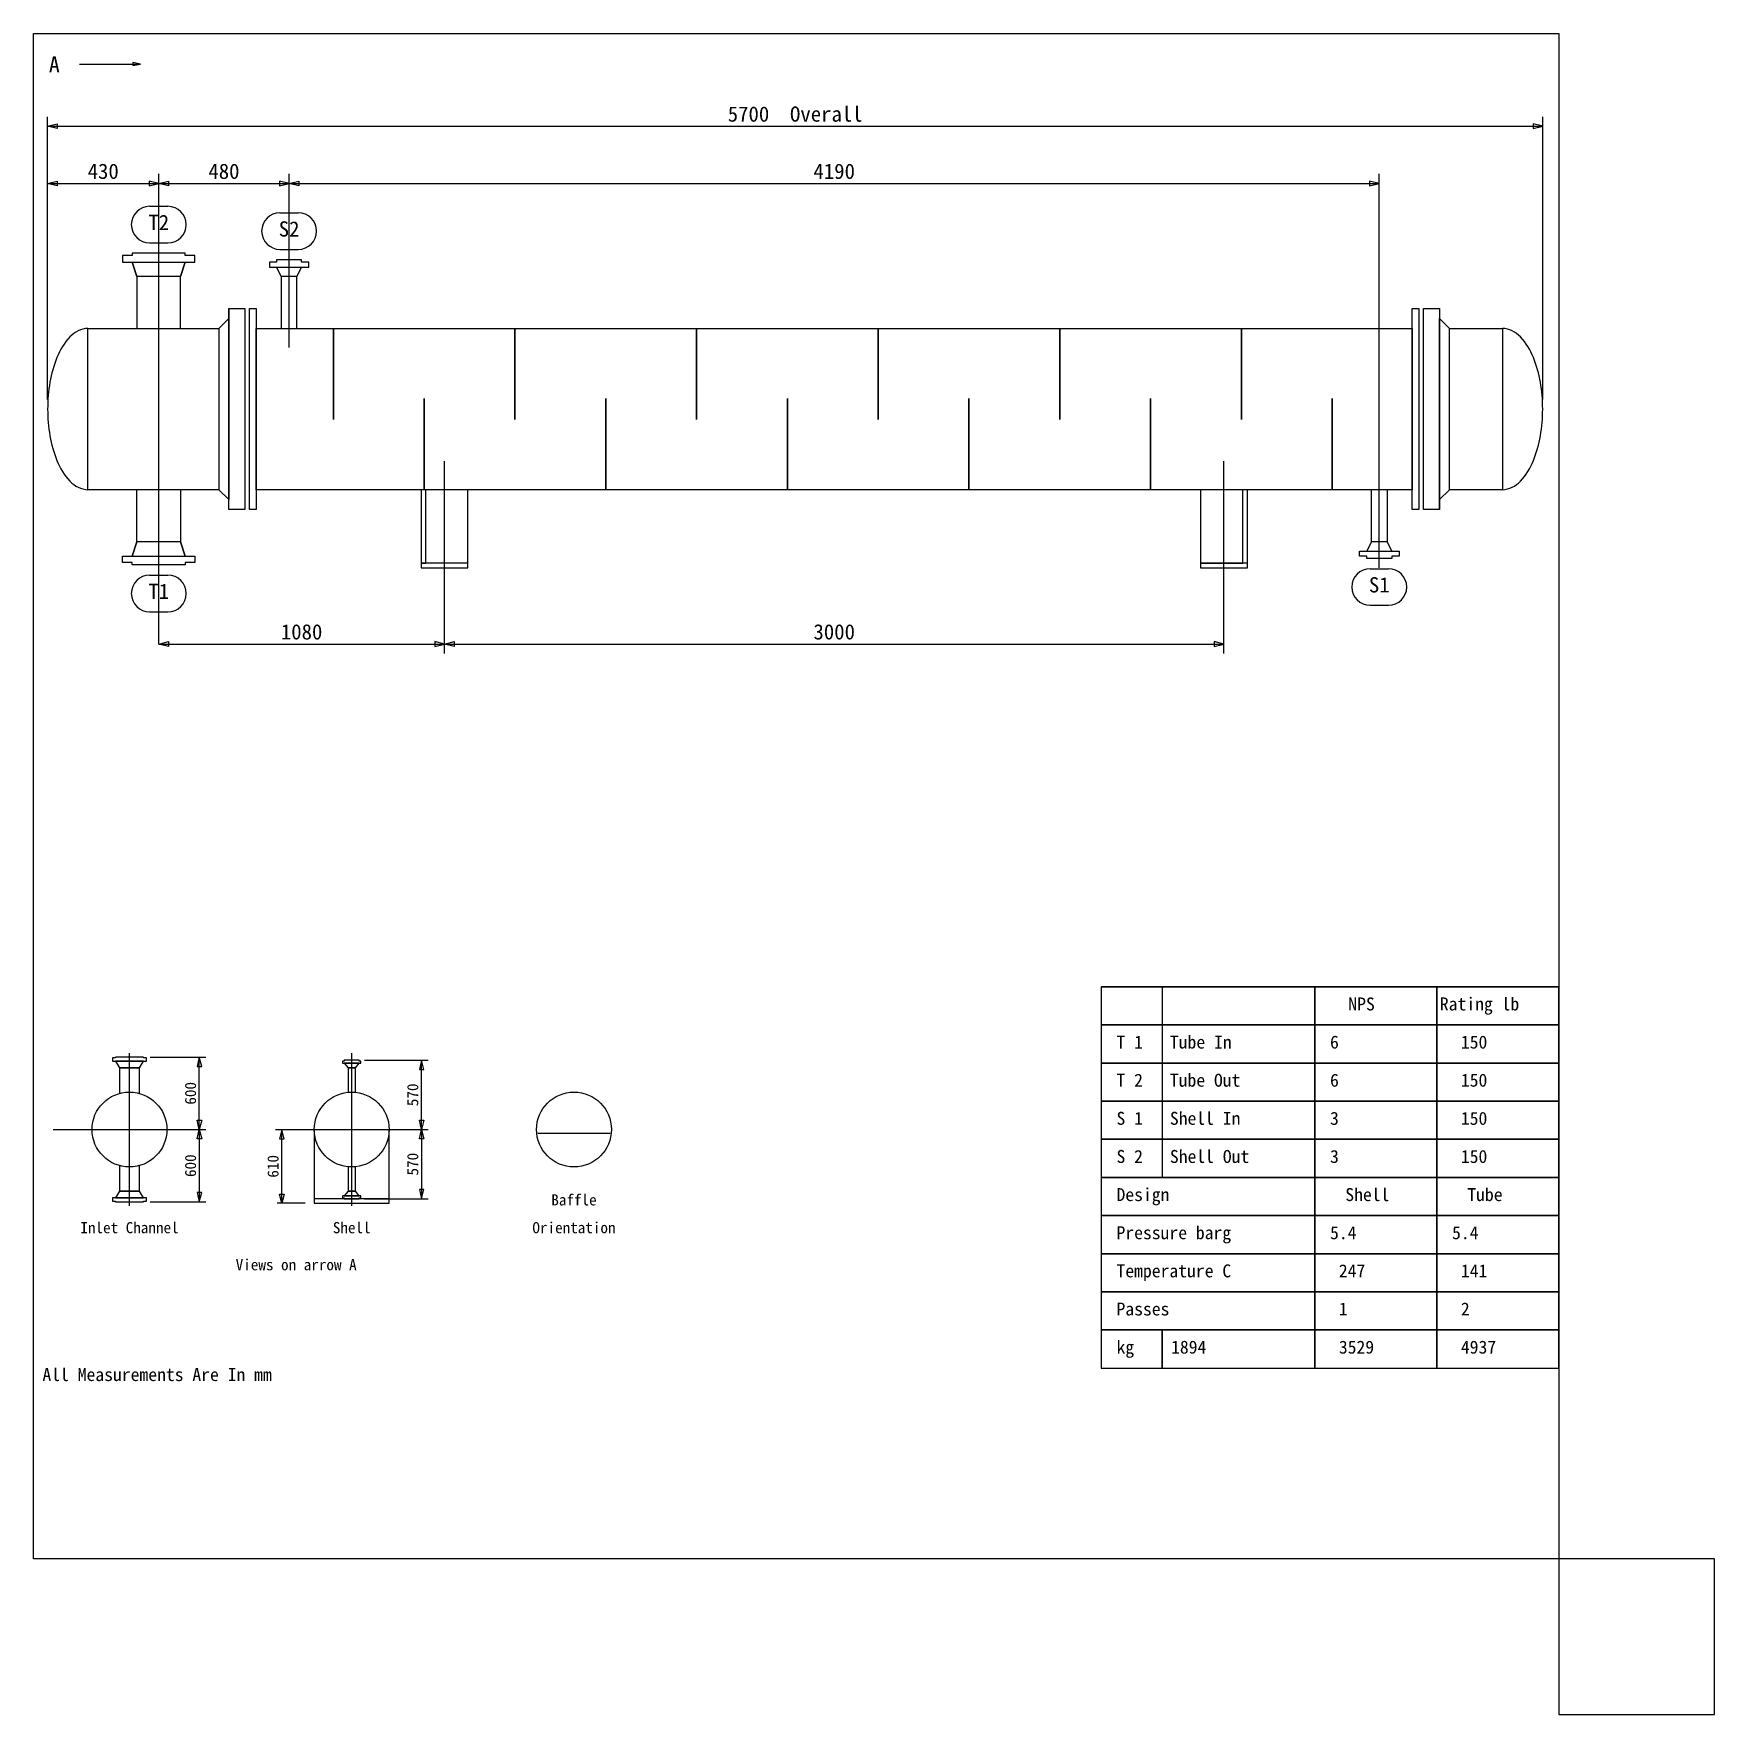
# Model space of a CAD drawing. Header units: millimetres. Extents: x -3006 to 2296, y -71 to 9552.
# Drawn here: x 235 to 1316, y 1990 to 3070 of the extents above; entities that cross this region are included whole.
import ezdxf
from ezdxf.enums import TextEntityAlignment as Align

# ---------------------------------------------------------------- set-up
doc = ezdxf.new("R2010")
doc.units = ezdxf.units.MM
for name, color, linetype in [('1', 7, 'Continuous'), ('11', 7, 'Continuous'), ('12', 7, 'Continuous'), ('2', 7, 'Continuous'), ('7', 7, 'Continuous'), ('8', 7, 'Continuous')]:
    doc.layers.add(name, color=color, linetype=linetype)

msp = doc.modelspace()

# ---------------------------------------------------------------- texts
at = {"layer": '1'}
msp.add_text('A', height=10.294, dxfattribs=at).set_placement((244.977, 3055.317), align=Align.TOP_LEFT)
for s, height, p in [('5700  Overall', 9.80392, (724.701, 3010.433)), ('430', 9.8039, (279.912, 2973.656)), ('480', 9.8039, (357.513, 2973.656)), ('4190', 9.8039, (749.787, 2973.656)), ('T2', 9.8039, (315.618, 2940.747)), ('S2', 9.8039, (399.408, 2936.566)), ('T1', 9.8039, (315.618, 2703.622)), ('S1', 9.8039, (1100.166, 2707.803)), ('1080', 9.8039, (407.436, 2677.598)), ('3000', 9.8039, (749.787, 2677.598))]:
    msp.add_text(s, height=height, dxfattribs=at).set_placement(p, align=Align.BOTTOM_CENTER)
for s, p in [('600', (341.7, 2388.794)), ('570', (484.557, 2387.823)), ('600', (341.7, 2342.288)), ('610', (394.754, 2341.861)), ('570', (484.557, 2343.258))]:
    msp.add_text(s, height=7.1429, rotation=90, dxfattribs=at).set_placement(p, align=Align.BOTTOM_CENTER)
for s, height, p in [('Baffle', 7.1429, (582.512, 2323.874)), ('Inlet Channel', 7.14286, (296.798, 2306.017)), ('Shell', 7.1429, (439.655, 2306.017)), ('Orientation', 7.14286, (582.512, 2306.017)), ('Views on arrow A', 7.14286, (403.941, 2282.207))]:
    msp.add_text(s, height=height, dxfattribs=at).set_placement(p, align=Align.TOP_CENTER)
at = {"layer": '12'}
for s, height, p in [('NPS', 8.3333, (1080.272, 2450.415)), ('Rating lb', 8.3333, (1139.095, 2450.415)), ('T 1', 8.3333, (931.252, 2425.905)), ('Tube In', 8.3333, (965.566, 2425.905)), ('6', 8.333, (1068.507, 2425.905)), (' 150', 8.3333, (1146.938, 2425.905)), ('T 2', 8.3333, (931.252, 2401.395)), ('Tube Out', 8.3333, (965.566, 2401.395)), ('6', 8.333, (1068.507, 2401.395)), (' 150', 8.3333, (1146.938, 2401.395)), ('S 1', 8.3333, (931.252, 2376.885)), ('Shell In', 8.3333, (965.566, 2376.885)), ('3', 8.333, (1068.507, 2376.885)), (' 150', 8.3333, (1146.938, 2376.885)), ('S 2', 8.3333, (931.252, 2352.375)), ('Shell Out', 8.3333, (965.566, 2352.375)), ('3', 8.333, (1068.507, 2352.375)), (' 150', 8.3333, (1146.938, 2352.375)), ('Design', 8.3333, (931.252, 2327.866)), ('Shell', 8.3333, (1078.311, 2327.866)), ('Tube', 8.3333, (1156.742, 2327.866)), ('Pressure barg', 8.33333, (931.252, 2303.356)), ('5.4', 8.3333, (1068.507, 2303.356)), ('5.4', 8.3333, (1146.938, 2303.356)), ('Temperature C', 8.33333, (931.252, 2278.846)), (' 247', 8.3333, (1068.507, 2278.846)), (' 141', 8.3333, (1146.938, 2278.846)), ('Passes', 8.3333, (931.252, 2254.336)), (' 1', 8.3333, (1068.507, 2254.336)), (' 2', 8.3333, (1146.938, 2254.336)), ('kg', 8.3333, (931.252, 2229.826)), (' 1894', 8.3333, (960.664, 2229.826)), (' 3529', 8.3333, (1068.507, 2229.826)), (' 4937', 8.3333, (1146.938, 2229.826)), (' All Measurements Are In mm', 8.33333, (235.173, 2212.179))]:
    msp.add_text(s, height=height, dxfattribs=at).set_placement(p, align=Align.TOP_LEFT)

# ---------------------------------------------------------------- linework, layer by layer
msp.add_line((298.899, 3049.434), (303.801, 3050.415))
at = {"color": 1}
msp.add_lwpolyline([(1215.566, 1989.58), (1315.566, 1989.58), (1315.566, 2089.58), (1215.566, 2089.58)], close=True, dxfattribs=at)
at = {"layer": '1'}
for p, q in [((264.585, 3050.415), (303.801, 3050.415)), ((244.205, 2834.765), (244.205, 3016.56)), ((1205.196, 2834.765), (1205.196, 3016.56)), ((315.618, 2677.491), (315.618, 2979.783)), ((315.618, 2899.321), (315.618, 2979.783)), ((399.408, 2868.214), (399.408, 2979.783)), ((1100.166, 2726.511), (1100.166, 2979.783)), ((309.736, 2958.964), (321.501, 2958.964)), ((393.526, 2954.783), (405.291, 2954.783)), ((309.736, 2935.435), (321.501, 2935.435)), ((393.526, 2931.254), (405.291, 2931.254)), ((499.254, 2671.471), (499.254, 2795.188)), ((1000.321, 2671.471), (1000.321, 2795.188)), ((1094.284, 2726.021), (1106.049, 2726.021)), ((309.736, 2721.84), (321.501, 2721.84)), ((1094.284, 2702.491), (1106.049, 2702.491)), ((309.736, 2698.31), (321.501, 2698.31)), ((296.798, 2316.472), (296.798, 2414.609)), ((310.01, 2412.047), (345.866, 2412.047)), ((439.655, 2316.472), (439.655, 2414.609)), ((447.937, 2410.106), (488.724, 2410.106)), ((247.73, 2365.541), (345.866, 2365.541)), ((390.587, 2365.541), (488.724, 2365.541)), ((310.01, 2319.035), (345.866, 2319.035)), ((409.635, 2318.18), (391.777, 2318.18)), ((447.937, 2320.976), (488.724, 2320.976))]:
    msp.add_line(p, q, dxfattribs=at)
for points in [[(303.801, 3050.415), (298.899, 3051.395), (298.899, 3049.434)], [(244.205, 3010.433), (250.393, 3011.938), (250.393, 3008.928), (244.205, 3010.433), (1205.196, 3010.433), (1199.008, 3011.938), (1199.008, 3008.928), (1205.196, 3010.433)], [(244.205, 2973.639), (250.393, 2975.144), (250.393, 2972.134), (244.205, 2973.639), (315.618, 2973.639), (309.43, 2975.144), (309.43, 2972.134), (315.618, 2973.639)], [(315.618, 2973.639), (321.807, 2975.144), (321.807, 2972.134), (315.618, 2973.639), (399.408, 2973.639), (393.22, 2975.144), (393.22, 2972.134), (399.408, 2973.639)], [(399.408, 2973.639), (405.596, 2975.144), (405.596, 2972.134), (399.408, 2973.639), (1100.166, 2973.639), (1093.978, 2975.144), (1093.978, 2972.134), (1100.166, 2973.639)], [(315.618, 2677.615), (321.807, 2679.12), (321.807, 2676.11), (315.618, 2677.615), (499.254, 2677.615), (493.066, 2679.12), (493.066, 2676.11), (499.254, 2677.615)], [(499.254, 2677.615), (505.442, 2679.12), (505.442, 2676.11), (499.254, 2677.615), (1000.321, 2677.615), (994.133, 2679.12), (994.133, 2676.11), (1000.321, 2677.615)], [(341.674, 2365.541), (340.276, 2371.441), (343.227, 2371.441), (341.674, 2365.541), (341.674, 2412.125), (340.276, 2406.069), (343.227, 2406.069), (341.674, 2412.125)], [(484.531, 2365.541), (483.134, 2371.441), (486.084, 2371.441), (484.531, 2365.541), (484.531, 2410.106), (483.134, 2404.205), (486.084, 2404.205), (484.531, 2410.106)], [(341.674, 2365.541), (343.227, 2359.64), (340.276, 2359.64), (341.674, 2365.541), (341.674, 2318.957), (343.227, 2325.013), (340.276, 2325.013), (341.674, 2318.957)], [(394.779, 2318.18), (393.227, 2324.081), (396.177, 2324.081), (394.779, 2318.18), (394.779, 2365.541), (393.227, 2359.64), (396.177, 2359.64), (394.779, 2365.541)], [(484.531, 2365.541), (486.084, 2359.64), (483.134, 2359.64), (484.531, 2365.541), (484.531, 2320.976), (486.084, 2326.876), (483.134, 2326.876), (484.531, 2320.976)]]:
    msp.add_lwpolyline(points, dxfattribs=at)
for centre, start, end in [((309.736, 2947.2), 90, 270), ((321.501, 2947.2), 270, 90), ((393.526, 2943.018), 90, 270), ((405.291, 2943.018), 270, 90), ((1094.284, 2714.256), 90, 270), ((1106.049, 2714.256), 270, 90), ((309.736, 2710.075), 90, 270), ((321.501, 2710.075), 270, 90)]:
    msp.add_arc(centre, 11.765, start, end, dxfattribs=at)
at = {"layer": '11'}
for points in [[(235.173, 3069.972), (1215.566, 3069.972), (1215.566, 2089.58), (235.173, 2089.58), (235.173, 3069.972)], [(921.448, 2457.277), (1215.566, 2457.277), (921.448, 2457.277), (921.448, 2432.768), (1215.566, 2432.768), (921.448, 2432.768), (921.448, 2408.258), (1215.566, 2408.258), (921.448, 2408.258), (921.448, 2383.748), (1215.566, 2383.748), (921.448, 2383.748), (921.448, 2359.238), (1215.566, 2359.238), (921.448, 2359.238), (921.448, 2334.728), (1215.566, 2334.728), (921.448, 2334.728), (921.448, 2310.219), (1215.566, 2310.219), (921.448, 2310.219), (921.448, 2285.709), (1215.566, 2285.709), (921.448, 2285.709), (921.448, 2261.199), (1215.566, 2261.199), (921.448, 2261.199), (921.448, 2236.689), (1215.566, 2236.689), (921.448, 2236.689), (921.448, 2212.179), (960.664, 2212.179), (960.664, 2236.689), (960.664, 2212.179), (1058.703, 2212.179), (1058.703, 2457.277), (1058.703, 2212.179), (1137.134, 2212.179), (1137.134, 2457.277), (1137.134, 2212.179), (1215.566, 2212.179), (1215.566, 2457.277), (960.664, 2457.277), (960.664, 2334.728)]]:
    msp.add_lwpolyline(points, dxfattribs=at)
at = {"layer": '2'}
for p, q in [((270.128, 2880.483), (270.128, 2880.483)), ((1179.273, 2880.483), (1179.273, 2880.483)), ((270.128, 2776.791), (270.128, 2776.791)), ((1179.273, 2776.791), (1179.273, 2776.791)), ((415.587, 2365.541), (415.587, 2318.18)), ((463.724, 2318.18), (463.724, 2365.541)), ((559.337, 2363.212), (605.688, 2363.212)), ((415.587, 2321.157), (463.724, 2321.157)), ((415.587, 2318.18), (463.724, 2318.18))]:
    msp.add_line(p, q, dxfattribs=at)
for points in [[(329.667, 2880.483), (329.667, 2913.932), (332.677, 2923.131), (338.866, 2923.131), (338.866, 2927.312), (332.677, 2927.312), (332.677, 2928.817), (298.559, 2928.817), (298.559, 2927.312), (292.371, 2927.312), (292.371, 2923.131), (298.559, 2923.131), (332.677, 2923.131), (329.667, 2913.932), (301.57, 2913.932), (298.559, 2923.131), (301.57, 2913.932), (301.57, 2880.483)], [(404.426, 2880.483), (404.426, 2913.932), (407.436, 2919.953), (412.119, 2919.953), (412.119, 2923.131), (407.436, 2923.131), (407.436, 2924.636), (391.381, 2924.636), (391.381, 2923.131), (386.698, 2923.131), (386.698, 2919.953), (391.381, 2919.953), (407.436, 2919.953), (404.426, 2913.932), (394.391, 2913.932), (391.381, 2919.953), (394.391, 2913.932), (394.391, 2880.483)], [(354.252, 2880.483), (360.607, 2886.839), (360.607, 2893.194), (370.977, 2893.194), (370.977, 2764.081), (360.607, 2764.081), (360.607, 2893.194), (360.607, 2770.436), (354.252, 2776.791)], [(373.987, 2893.194), (378.335, 2893.194), (378.335, 2764.081), (373.987, 2764.081), (373.987, 2893.194)], [(1121.239, 2893.194), (1125.588, 2893.194), (1125.588, 2764.081), (1121.239, 2764.081), (1121.239, 2893.194)], [(1145.323, 2776.791), (1138.967, 2770.436), (1138.967, 2764.081), (1128.598, 2764.081), (1128.598, 2893.194), (1138.967, 2893.194), (1138.967, 2764.081), (1138.967, 2886.839), (1145.323, 2880.483)], [(270.128, 2880.483), (354.252, 2880.483), (354.252, 2776.791), (270.128, 2776.791), (270.128, 2880.483)], [(378.335, 2880.483), (1121.239, 2880.483), (1121.239, 2776.791), (378.335, 2776.791), (378.335, 2880.483)], [(1145.323, 2880.483), (1179.273, 2880.483), (1179.273, 2776.791), (1145.323, 2776.791), (1145.323, 2880.483)], [(329.667, 2776.791), (329.667, 2743.342), (332.677, 2734.144), (338.866, 2734.144), (338.866, 2729.963), (332.677, 2729.963), (332.677, 2728.457), (298.559, 2728.457), (298.559, 2729.963), (292.371, 2729.963), (292.371, 2734.144), (298.559, 2734.144), (332.677, 2734.144), (329.667, 2743.342), (301.57, 2743.342), (298.559, 2734.144), (301.57, 2743.342), (301.57, 2776.791)], [(514.306, 2726.618), (514.306, 2776.791), (484.202, 2776.791), (484.202, 2726.618), (514.306, 2726.618), (514.306, 2729.628), (484.202, 2729.628), (487.212, 2729.628), (487.212, 2776.791)], [(1015.373, 2726.618), (1015.373, 2776.791), (985.269, 2776.791), (985.269, 2726.618), (1015.373, 2726.618), (1015.373, 2729.628), (985.269, 2729.628), (1012.363, 2729.628), (1012.363, 2776.791)], [(1105.184, 2776.791), (1105.184, 2743.342), (1108.194, 2737.321), (1112.877, 2737.321), (1112.877, 2734.144), (1108.194, 2734.144), (1108.194, 2732.638), (1092.139, 2732.638), (1092.139, 2734.144), (1087.456, 2734.144), (1087.456, 2737.321), (1092.139, 2737.321), (1108.194, 2737.321), (1105.184, 2743.342), (1095.149, 2743.342), (1092.139, 2737.321), (1095.149, 2743.342), (1095.149, 2776.791)], [(303.32, 2388.677), (303.32, 2405.137), (305.804, 2409.485), (307.668, 2409.485), (307.668, 2411.503), (305.804, 2411.503), (305.804, 2412.125), (287.792, 2412.125), (287.792, 2411.503), (285.929, 2411.503), (285.929, 2409.485), (287.792, 2409.485), (305.804, 2409.485), (287.792, 2409.485), (290.276, 2405.137), (303.32, 2405.137), (290.276, 2405.137), (290.276, 2388.677)], [(441.984, 2389.454), (441.984, 2405.137), (444.469, 2408.087), (445.556, 2408.087), (445.556, 2409.485), (444.469, 2409.485), (444.469, 2410.106), (434.842, 2410.106), (434.842, 2409.485), (433.755, 2409.485), (433.755, 2408.087), (434.842, 2408.087), (444.469, 2408.087), (434.842, 2408.087), (437.326, 2405.137), (441.984, 2405.137), (437.326, 2405.137), (437.326, 2389.454)], [(290.276, 2342.404), (290.276, 2325.944), (287.792, 2321.597), (285.929, 2321.597), (285.929, 2319.578), (287.792, 2319.578), (287.792, 2318.957), (305.804, 2318.957), (305.804, 2319.578), (307.668, 2319.578), (307.668, 2321.597), (305.804, 2321.597), (287.792, 2321.597), (305.804, 2321.597), (303.32, 2325.944), (290.276, 2325.944), (303.32, 2325.944), (303.32, 2342.404)], [(437.326, 2341.628), (437.326, 2325.944), (434.842, 2322.994), (433.755, 2322.994), (433.755, 2321.597), (434.842, 2321.597), (434.842, 2320.976), (444.469, 2320.976), (444.469, 2321.597), (445.556, 2321.597), (445.556, 2322.994), (444.469, 2322.994), (434.842, 2322.994), (444.469, 2322.994), (441.984, 2325.944), (437.326, 2325.944), (441.984, 2325.944), (441.984, 2341.628)]]:
    msp.add_lwpolyline(points, dxfattribs=at)
for points in [[(270.128, 2880.483, 0.1989124), (258.535, 2875.01, 0.09849141), (250.165, 2861.713, 0.05459569), (245.68, 2845.88, 0.04366094), (244.205, 2828.637, 0.04366094), (245.68, 2811.394, 0.05459569), (250.165, 2795.562, 0.09849141), (258.535, 2782.265, 0.1989124), (270.128, 2776.791, 0.1989124)], [(1179.273, 2776.791, 0.1989124), (1190.866, 2782.265, 0.09849141), (1199.236, 2795.562, 0.05459569), (1203.721, 2811.394, 0.04366094), (1205.196, 2828.637, 0.04366094), (1203.721, 2845.88, 0.05459569), (1199.236, 2861.713, 0.09849141), (1190.866, 2875.01, 0.1989124), (1179.273, 2880.483, 0.1989124)]]:
    msp.add_lwpolyline(points, format="xyb", dxfattribs=at)
for centre in [(296.798, 2365.541), (439.655, 2365.541), (582.512, 2365.541)]:
    msp.add_circle(centre, 24.068, dxfattribs=at)
at = {"layer": '7'}
for points in [[(427.84, 2880.483), (427.84, 2880.483), (427.84, 2821.947), (427.84, 2821.947), (427.84, 2880.483)], [(544.577, 2880.483), (544.577, 2880.483), (544.577, 2821.947), (544.577, 2821.947), (544.577, 2880.483)], [(661.315, 2880.483), (661.315, 2880.483), (661.315, 2821.947), (661.315, 2821.947), (661.315, 2880.483)], [(778.052, 2880.483), (778.052, 2880.483), (778.052, 2821.947), (778.052, 2821.947), (778.052, 2880.483)], [(894.789, 2880.483), (894.789, 2880.483), (894.789, 2821.947), (894.789, 2821.947), (894.789, 2880.483)], [(1011.526, 2880.483), (1011.526, 2880.483), (1011.526, 2821.947), (1011.526, 2821.947), (1011.526, 2880.483)]]:
    msp.add_lwpolyline(points, dxfattribs=at)
at = {"layer": '8'}
for points in [[(486.209, 2835.327), (486.209, 2835.327), (486.209, 2776.791), (486.209, 2776.791), (486.209, 2835.327)], [(602.946, 2835.327), (602.946, 2835.327), (602.946, 2776.791), (602.946, 2776.791), (602.946, 2835.327)], [(719.683, 2835.327), (719.683, 2835.327), (719.683, 2776.791), (719.683, 2776.791), (719.683, 2835.327)], [(836.42, 2835.327), (836.42, 2835.327), (836.42, 2776.791), (836.42, 2776.791), (836.42, 2835.327)], [(953.158, 2835.327), (953.158, 2835.327), (953.158, 2776.791), (953.158, 2776.791), (953.158, 2835.327)], [(1069.895, 2835.327), (1069.895, 2835.327), (1069.895, 2776.791), (1069.895, 2776.791), (1069.895, 2835.327)]]:
    msp.add_lwpolyline(points, dxfattribs=at)

msp.set_redraw_order([(e.dxf.handle, doc.entitydb.next_handle()) for e in msp.query("TEXT MTEXT ATTDEF DIMENSION ARC_DIMENSION")])  # texts and dimensions are drawn at this point

doc.saveas('drawing.dxf')
